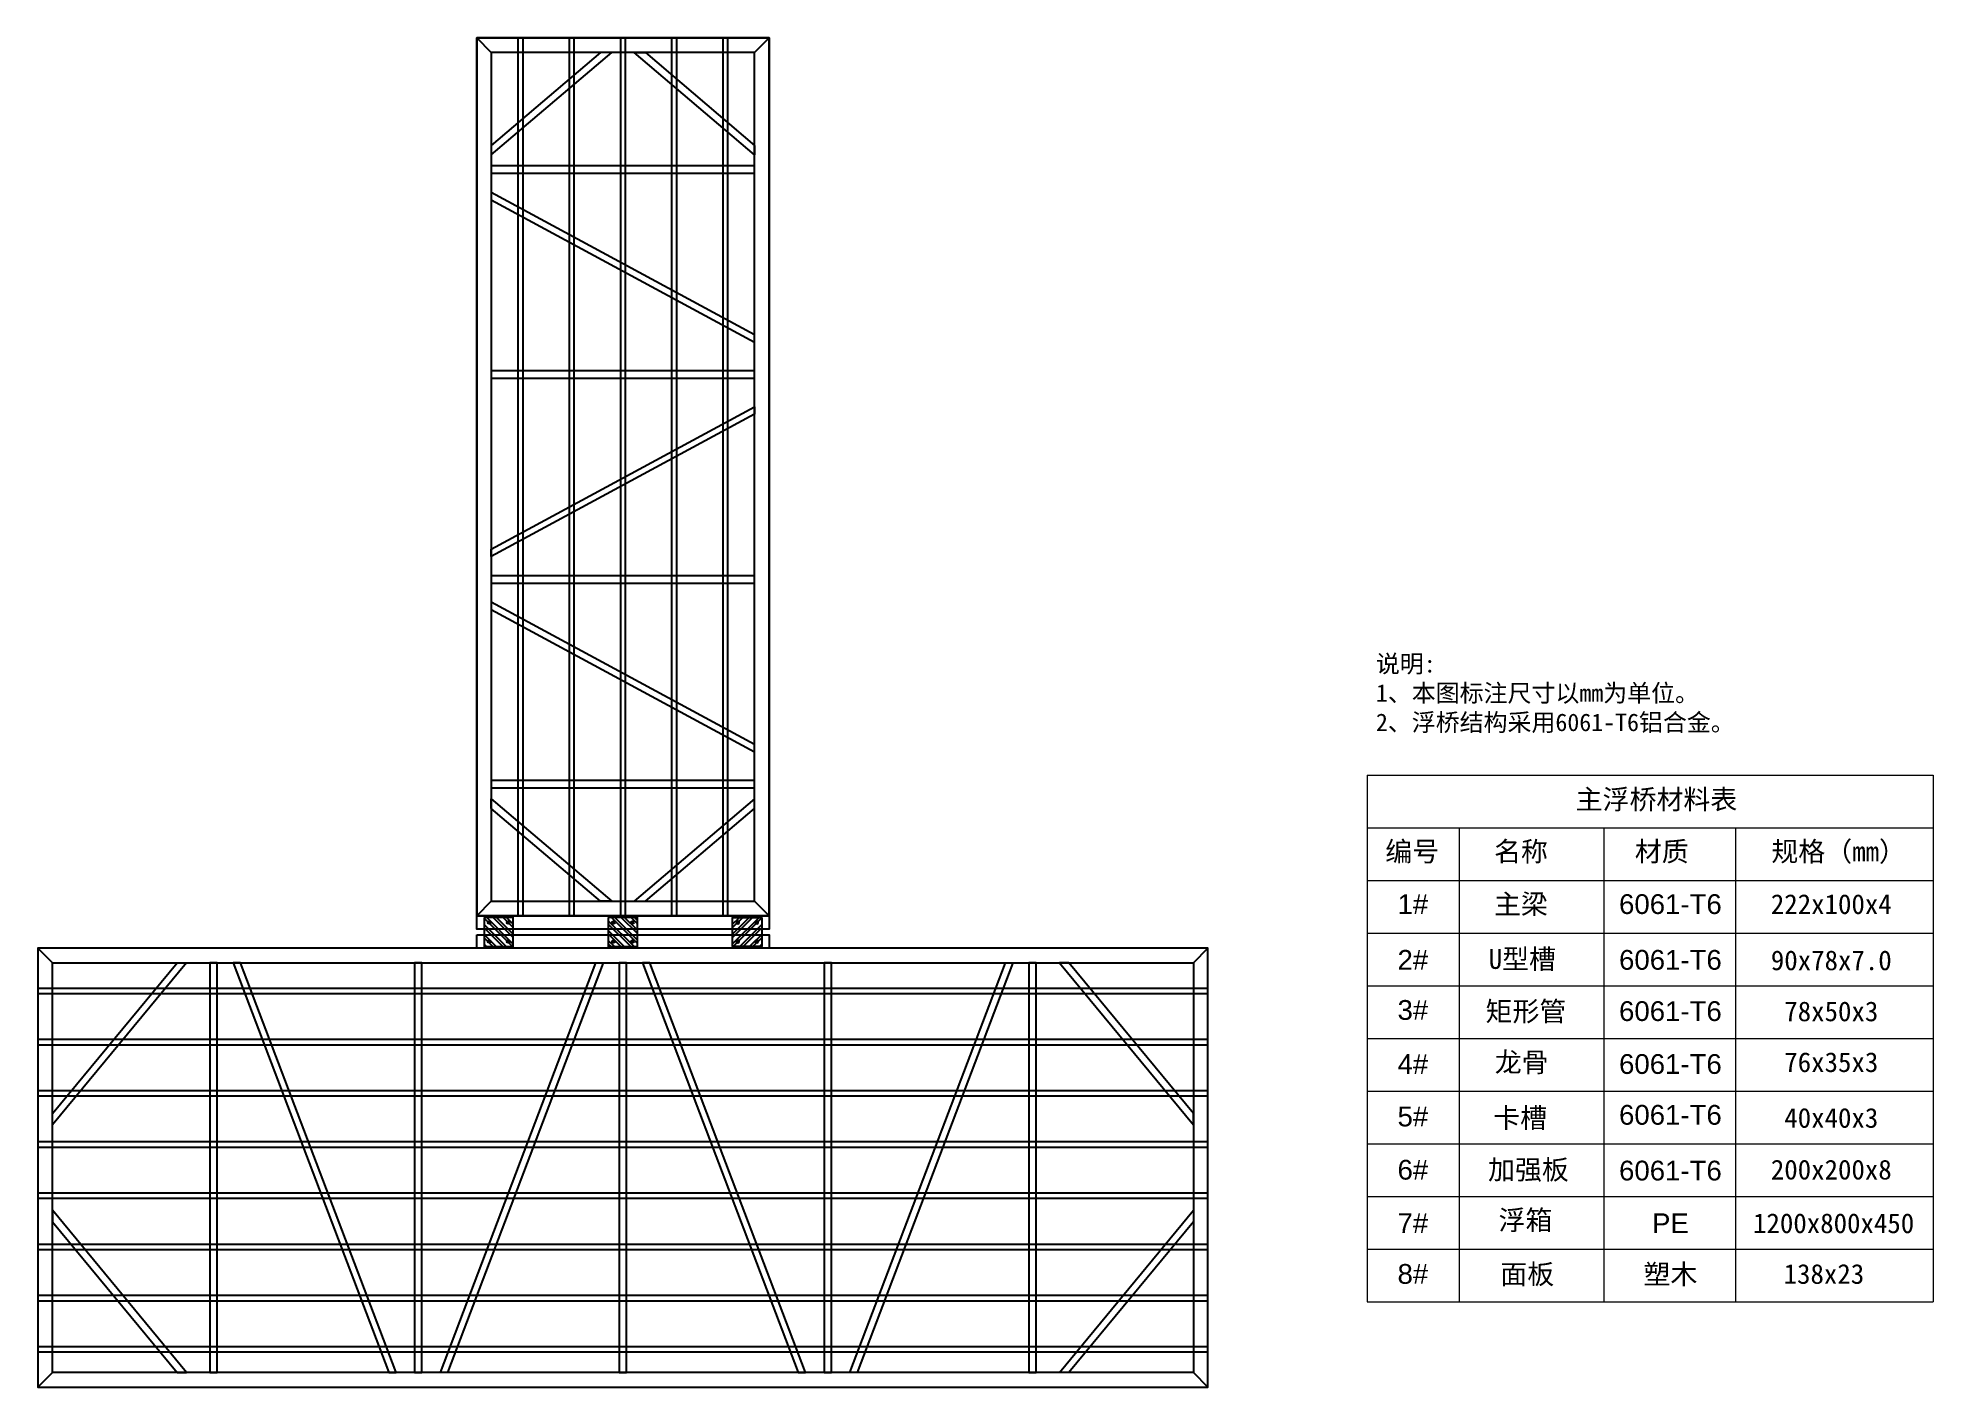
# Model space of a CAD drawing. Extents: x 36536 to 186646, y -14883 to 106449.
# Drawn here: x 118917 to 131875, y 59282 to 68502 of the extents above; entities that cross this region are included whole.
import ezdxf

# ---------------------------------------------------------------- set-up
doc = ezdxf.new("R2010")
doc.units = 0
doc.header["$LTSCALE"] = 1000
doc.header["$MEASUREMENT"] = 0
doc.layers.add('图框', color=7, linetype='Continuous', lineweight=13)
for name, color, linetype in [('文字', 3, 'Continuous'), ('连接端梁', 130, 'Continuous'), ('铝架', 3, 'Continuous'), ('铝横梁', 220, 'Continuous'), ('龙骨', 10, 'Continuous')]:
    doc.layers.add(name, color=color, linetype=linetype)
doc.styles.add('Arial', font='')
doc.styles.get('Arial').set_extended_font_data('STXihei')

# ---------------------------------------------------------------- blocks, each defined once
blk = doc.blocks.new('*U509')
at = {"layer": '龙骨'}
blk.add_lwpolyline([(-4000, -17.5), (4000, -17.5), (4000, 17.5), (-4000, 17.5)], close=True, dxfattribs=at)
blk = doc.blocks.new('*U510')
at = {"layer": '龙骨', "color": 0, "linetype": 'ByBlock', "lineweight": -2, "transparency": 16777216}
for p in [(0, 0), (0, -350), (0, -700), (0, -1050), (0, -1400), (0, -1750), (0, -2100), (0, -2450)]:
    blk.add_blockref('*U509', p, dxfattribs=at)
blk = doc.blocks.new('*U515')
at = {"layer": '龙骨'}
blk.add_lwpolyline([(-17.5, 3000), (-17.5, -3000), (17.5, -3000), (17.5, 3000)], close=True, dxfattribs=at)
blk = doc.blocks.new('*U516')
at = {"layer": '铝架', "color": 0, "linetype": 'ByBlock', "lineweight": -2, "transparency": 16777216}
for p in [(-1400, 0), (-1050, 0), (-700, 0), (-350, 0), (0, 0)]:
    blk.add_blockref('*U515', p, dxfattribs=at)
blk = doc.blocks.new('橡胶块200x200x60')
h = blk.add_hatch()
h.set_pattern_fill('ANSI32', color=256, scale=10)
h.set_pattern_definition([(45, (0, 0), (-33.67596, 33.67596), []), (45, (22.45, 0), (-33.67596, 33.67596), [])])
h.paths.add_polyline_path([(25488, 88551), (25688, 88551), (25688, 88751), (25488, 88751)])
blk.add_lwpolyline([(25488, 88551), (25688, 88551), (25688, 88751), (25488, 88751)], close=True)
for points in [[(25513, 88716), (25533, 88716)], [(25523, 88726), (25523, 88706)], [(25663, 88716), (25643, 88716)], [(25653, 88726), (25653, 88706)], [(25513, 88586), (25533, 88586)], [(25523, 88576), (25523, 88596)], [(25663, 88586), (25643, 88586)], [(25653, 88576), (25653, 88596)]]:
    blk.add_lwpolyline(points)
for centre, radius in [((25523, 88716), 10), ((25523, 88716), 8), ((25653, 88716), 10), ((25653, 88716), 8), ((25523, 88586), 10), ((25523, 88586), 8), ((25653, 88586), 10), ((25653, 88586), 8)]:
    blk.add_circle(centre, radius)
blk = doc.blocks.new('sdsdf')
at = {"layer": '图框'}
for p, q in [((65917, 119431), (65917, 114931)), ((65917, 119431), (70755, 119431)), ((70755, 119431), (70755, 114931)), ((65917, 118981), (70755, 118981)), ((66705, 118981), (66705, 114931)), ((67942, 118981), (67942, 114931)), ((69067, 118981), (69067, 114931)), ((65917, 118531), (70755, 118531)), ((65917, 118081), (70755, 118081)), ((65917, 117631), (70755, 117631)), ((65917, 117181), (70755, 117181)), ((65917, 116731), (70755, 116731)), ((65917, 116281), (70755, 116281)), ((65917, 115831), (70755, 115831)), ((65917, 115381), (70755, 115381)), ((65917, 114931), (70755, 114931))]:
    blk.add_line(p, q, dxfattribs=at)
at = {"layer": '图框', "attachment_point": 1, "style": 'Arial'}
for s, width, insert, char_height in [('\\pxi5.19523;{\\fSimSun|b0|i0|c134|p2;主浮桥材料表}', 2620.06, (66823, 119308), 168.75), ('\\pi35.48134;{\\fSimSun|b0|i0|c134|p2;规格（mm）}', 1208.85, (69337, 118863), 168.75), ('\\pi51.65737;{\\fSimSun|b0|i0|c134|p2;编号}', 716.98, (66021, 118863), 168.75), ('\\pi51.32218;{\\fSimSun|b0|i0|c134|p2;名称}', 716.98, (66951, 118863), 168.75), ('\\pi53.50095;{\\fSimSun|b0|i0|c134|p2;材质}', 716.98, (68152, 118863), 168.75), ('\\pxqc;{\\fArial|b0|i0|c0|p34;1#}', 793.2, (65912, 118413), 168.75), ('\\pi50.98698;{\\fSimSun|b0|i0|c134|p2;主梁}', 716.98, (66951, 118413), 168.75), ('\\pxqc;{\\fArial|b0|i0|c0|p34;6061-T6}', 1327.29, (67846, 118413), 168.75), ('\\pxqc;222x100x4', 1327.29, (69221, 118413), 168.75), ('\\pxqc;{\\fArial|b0|i0|c0|p34;2#}', 793.2, (65912, 117937), 168.75), ('\\pi31.45968;{\\fSimSun|b0|i0|c134|p2;U型槽}', 1074.91, (66925, 117944), 168.75), ('\\pxqc;{\\fArial|b0|i0|c0|p34;6061-T6}', 1327.29, (67846, 117937), 168.75), ('\\pxqc;90x78x7.0', 1327.29, (69221, 117933), 168.75), ('\\pxqc;{\\fArial|b0|i0|c0|p34;3#}', 793.2, (65912, 117509), 168.75), ('\\pxi0.34103;{\\fSimSun|b0|i0|c134|p2;矩形管}', 874.48, (66872, 117497), 168.75), ('\\pxqc;{\\fArial|b0|i0|c0|p34;6061-T6}', 1327.29, (67846, 117499), 168.75), ('\\pxqc;78x50x3', 1327.29, (69221, 117497), 168.75), ('\\pxqc;{\\fArial|b0|i0|c0|p34;4#}', 793.2, (65912, 117047), 168.75), ('\\pxi0.20973;{\\fSimSun|b0|i0|c134|p2;龙骨}', 1074.91, (66973, 117063), 168.75), ('\\pxqc;{\\fArial|b0|i0|c0|p34;6061-T6}', 1327.29, (67846, 117047), 168.75), ('\\pxqc;76x35x3', 1327.29, (69221, 117063), 168.75), ('\\pxqc;{\\fArial|b0|i0|c0|p34;5#}', 793.2, (65912, 116599), 168.75), ('\\pxi0.20749;{\\fSimSun|b0|i0|c134|p2;卡槽}', 1074.91, (66960, 116587), 168.75), ('\\pxqc;{\\fArial|b0|i0|c0|p34;6061-T6}', 1327.29, (67846, 116613), 168.75), ('\\pxqc;40x40x3', 1327.29, (69221, 116587), 168.75), ('\\pxqc;{\\fArial|b0|i0|c0|p34;6#}', 793.2, (65912, 116144), 168.75), ('\\pi74.02918;{\\fSimSun|b0|i0|c134|p2;加强板}', 1074.91, (66877, 116145), 168.75), ('\\pxqc;{\\fArial|b0|i0|c0|p34;6061-T6}', 1327.29, (67846, 116137), 168.75), ('\\pxqc;200x200x8', 1327.29, (69221, 116145), 168.75), ('\\pxqc;{\\fArial|b0|i0|c0|p34;7#}', 793.2, (65912, 115688), 168.75), ('\\pi117.7722;{\\fSimSun|b0|i0|c134|p2;浮箱}', 1074.91, (66923, 115714), 168.75), ('\\pxqc;{\\fArial|b0|i0|c0|p34;PE}', 1327.29, (67846, 115687), 168.75), ('\\pxqc;1200x800x450', 1327.29, (69241, 115687), 168.75), ('\\pxqc;{\\fArial|b0|i0|c0|p34;8#}', 793.2, (65912, 115254), 168.75), ('{\\fSimSun|b0|i0|c134|p2;面板}', 1074.91, (67056, 115252), 168.75), ('\\pxqc;塑木', 1327.29, (67846, 115252), 168.8), ('138x23', 1327.29, (69477, 115254), 168.8)]:
    blk.add_mtext_dynamic_manual_height_columns(s, width=width, gutter_width=2260, heights=[363], dxfattribs=dict(at, insert=insert, char_height=char_height))
at = {"layer": '文字', "color": 0, "insert": (67991, 120123), "char_height": 150, "attachment_point": 5, "style": 'Arial'}
blk.add_mtext_dynamic_manual_height_columns('\\pxql;说明:\\P1、本图标注尺寸以mm为单位。\\P2、浮桥结构采用6061-T6铝合金。', width=3996.84, gutter_width=12.5, heights=[0], dxfattribs=at)

msp = doc.modelspace()

# ---------------------------------------------------------------- linework, layer by layer
for points in [[(121916.6, 62501.7), (123916.6, 62501.7), (123916.6, 68501.7), (121916.6, 68501.7)], [(118916.6, 59281.7), (126916.6, 59281.7), (126916.6, 62281.7), (118916.6, 62281.7)]]:
    msp.add_lwpolyline(points, close=True)
at = {"layer": '连接端梁'}
for points in [[(121916.6, 62501.7), (123916.6, 62501.7), (123916.6, 62411.7), (121916.6, 62411.7)], [(121916.6, 62371.7), (123916.6, 62371.7), (123916.6, 62281.7), (121916.6, 62281.7)]]:
    msp.add_lwpolyline(points, close=True, dxfattribs=at)
at = {"layer": '铝架'}
for points in [[(121916.6, 68501.7), (123916.6, 68501.7), (123816.6, 68401.7), (122016.6, 68401.7)], [(121916.6, 68501.7), (122016.6, 68401.7), (122016.6, 62601.7), (121916.6, 62501.7)], [(123816.6, 68401.7), (123916.6, 68501.7), (123916.6, 62501.7), (123816.6, 62601.7)], [(122016.6, 62601.7), (123816.6, 62601.7), (123916.6, 62501.7), (121916.6, 62501.7)], [(119016.6, 62181.7), (126816.6, 62181.7), (126916.6, 62281.7), (118916.6, 62281.7)], [(119016.6, 62181.7), (118916.6, 62281.7), (118916.6, 59281.7), (119016.6, 59381.7)], [(126916.6, 62281.7), (126816.6, 62181.7), (126816.6, 59381.7), (126916.6, 59281.7)], [(118916.6, 59281.7), (126916.6, 59281.7), (126816.6, 59381.7), (119016.6, 59381.7)]]:
    msp.add_lwpolyline(points, close=True, dxfattribs=at)
at = {"layer": '铝横梁'}
for points in [[(122016.6, 67702.1), (122840, 68401.7), (122762.8, 68401.7), (122016.6, 67767.7)], [(123816.6, 67702.1), (122993.1, 68401.7), (123070.3, 68401.7), (123816.6, 67767.7)], [(122016.6, 67626.7), (122016.6, 67576.7), (123816.6, 67576.7), (123816.6, 67626.7)], [(122016.6, 67446.1), (122016.6, 67396.1), (123816.6, 66422), (123816.6, 66472)], [(122016.6, 66226.7), (122016.6, 66176.7), (123816.6, 66176.7), (123816.6, 66226.7)], [(122016.6, 64957.4), (122016.6, 65007.4), (123816.6, 65981.5), (123816.6, 65931.5)], [(122016.6, 64826.7), (122016.6, 64776.7), (123816.6, 64776.7), (123816.6, 64826.7)], [(122016.6, 64646.1), (122016.6, 64596.1), (123816.6, 63622), (123816.6, 63672)], [(122016.6, 63426.7), (122016.6, 63376.7), (123816.6, 63376.7), (123816.6, 63426.7)], [(122016.6, 63301.4), (122840, 62601.7), (122762.8, 62601.7), (122016.6, 63235.8)], [(123816.6, 63301.4), (122993.1, 62601.7), (123070.3, 62601.7), (123816.6, 63235.8)], [(119016.6, 61073.2), (119016.6, 61151.7), (119867.8, 62181.7), (119932.7, 62181.7)], [(120091.6, 59381.7), (120141.6, 59381.7), (120141.6, 62181.7), (120091.6, 62181.7)], [(121315, 59381.7), (121365, 59381.7), (120300.9, 62181.7), (120250.9, 62181.7)], [(121491.6, 59381.7), (121541.6, 59381.7), (121541.6, 62181.7), (121491.6, 62181.7)], [(121718.2, 59381.7), (121668.2, 59381.7), (122732.2, 62181.7), (122782.2, 62181.7)], [(122891.6, 59381.7), (122941.6, 59381.7), (122941.6, 62181.7), (122891.6, 62181.7)], [(124115, 59381.7), (124165, 59381.7), (123100.9, 62181.7), (123050.9, 62181.7)], [(124291.6, 59381.7), (124341.6, 59381.7), (124341.6, 62181.7), (124291.6, 62181.7)], [(124518.2, 59381.7), (124468.2, 59381.7), (125532.2, 62181.7), (125582.2, 62181.7)], [(125691.6, 59381.7), (125741.6, 59381.7), (125741.6, 62181.7), (125691.6, 62181.7)], [(126816.6, 61073.2), (126816.6, 61151.7), (125965.3, 62181.7), (125900.4, 62181.7)], [(119016.6, 60490.2), (119016.6, 60411.8), (119867.8, 59381.7), (119932.7, 59381.7)], [(126816.6, 60490.2), (126816.6, 60411.8), (125965.3, 59381.7), (125900.4, 59381.7)]]:
    msp.add_lwpolyline(points, close=True, dxfattribs=at)

# ---------------------------------------------------------------- block references
at = {"rotation": 269.9996593417292}
for p in [(33416.1, 87980.2), (34265.6, 87980.2)]:
    msp.add_blockref('橡胶块200x200x60', p, dxfattribs=at)
at = {"xscale": -1, "rotation": 90.00034079093187}
msp.add_blockref('橡胶块200x200x60', (212417.1, 87980.2), dxfattribs=at)
at = {"layer": '连接端梁', "color": 0, "xscale": 0.8, "yscale": 0.8, "zscale": 0.8}
msp.add_blockref('sdsdf', (75270.8, -32080.7), dxfattribs=at)
at = {"layer": '铝架'}
msp.add_blockref('*U516', (123616.6, 65501.7), dxfattribs=at)
at = {"layer": '龙骨'}
msp.add_blockref('*U510', (122916.6, 61989.2), dxfattribs=at)

doc.saveas('drawing.dxf')
